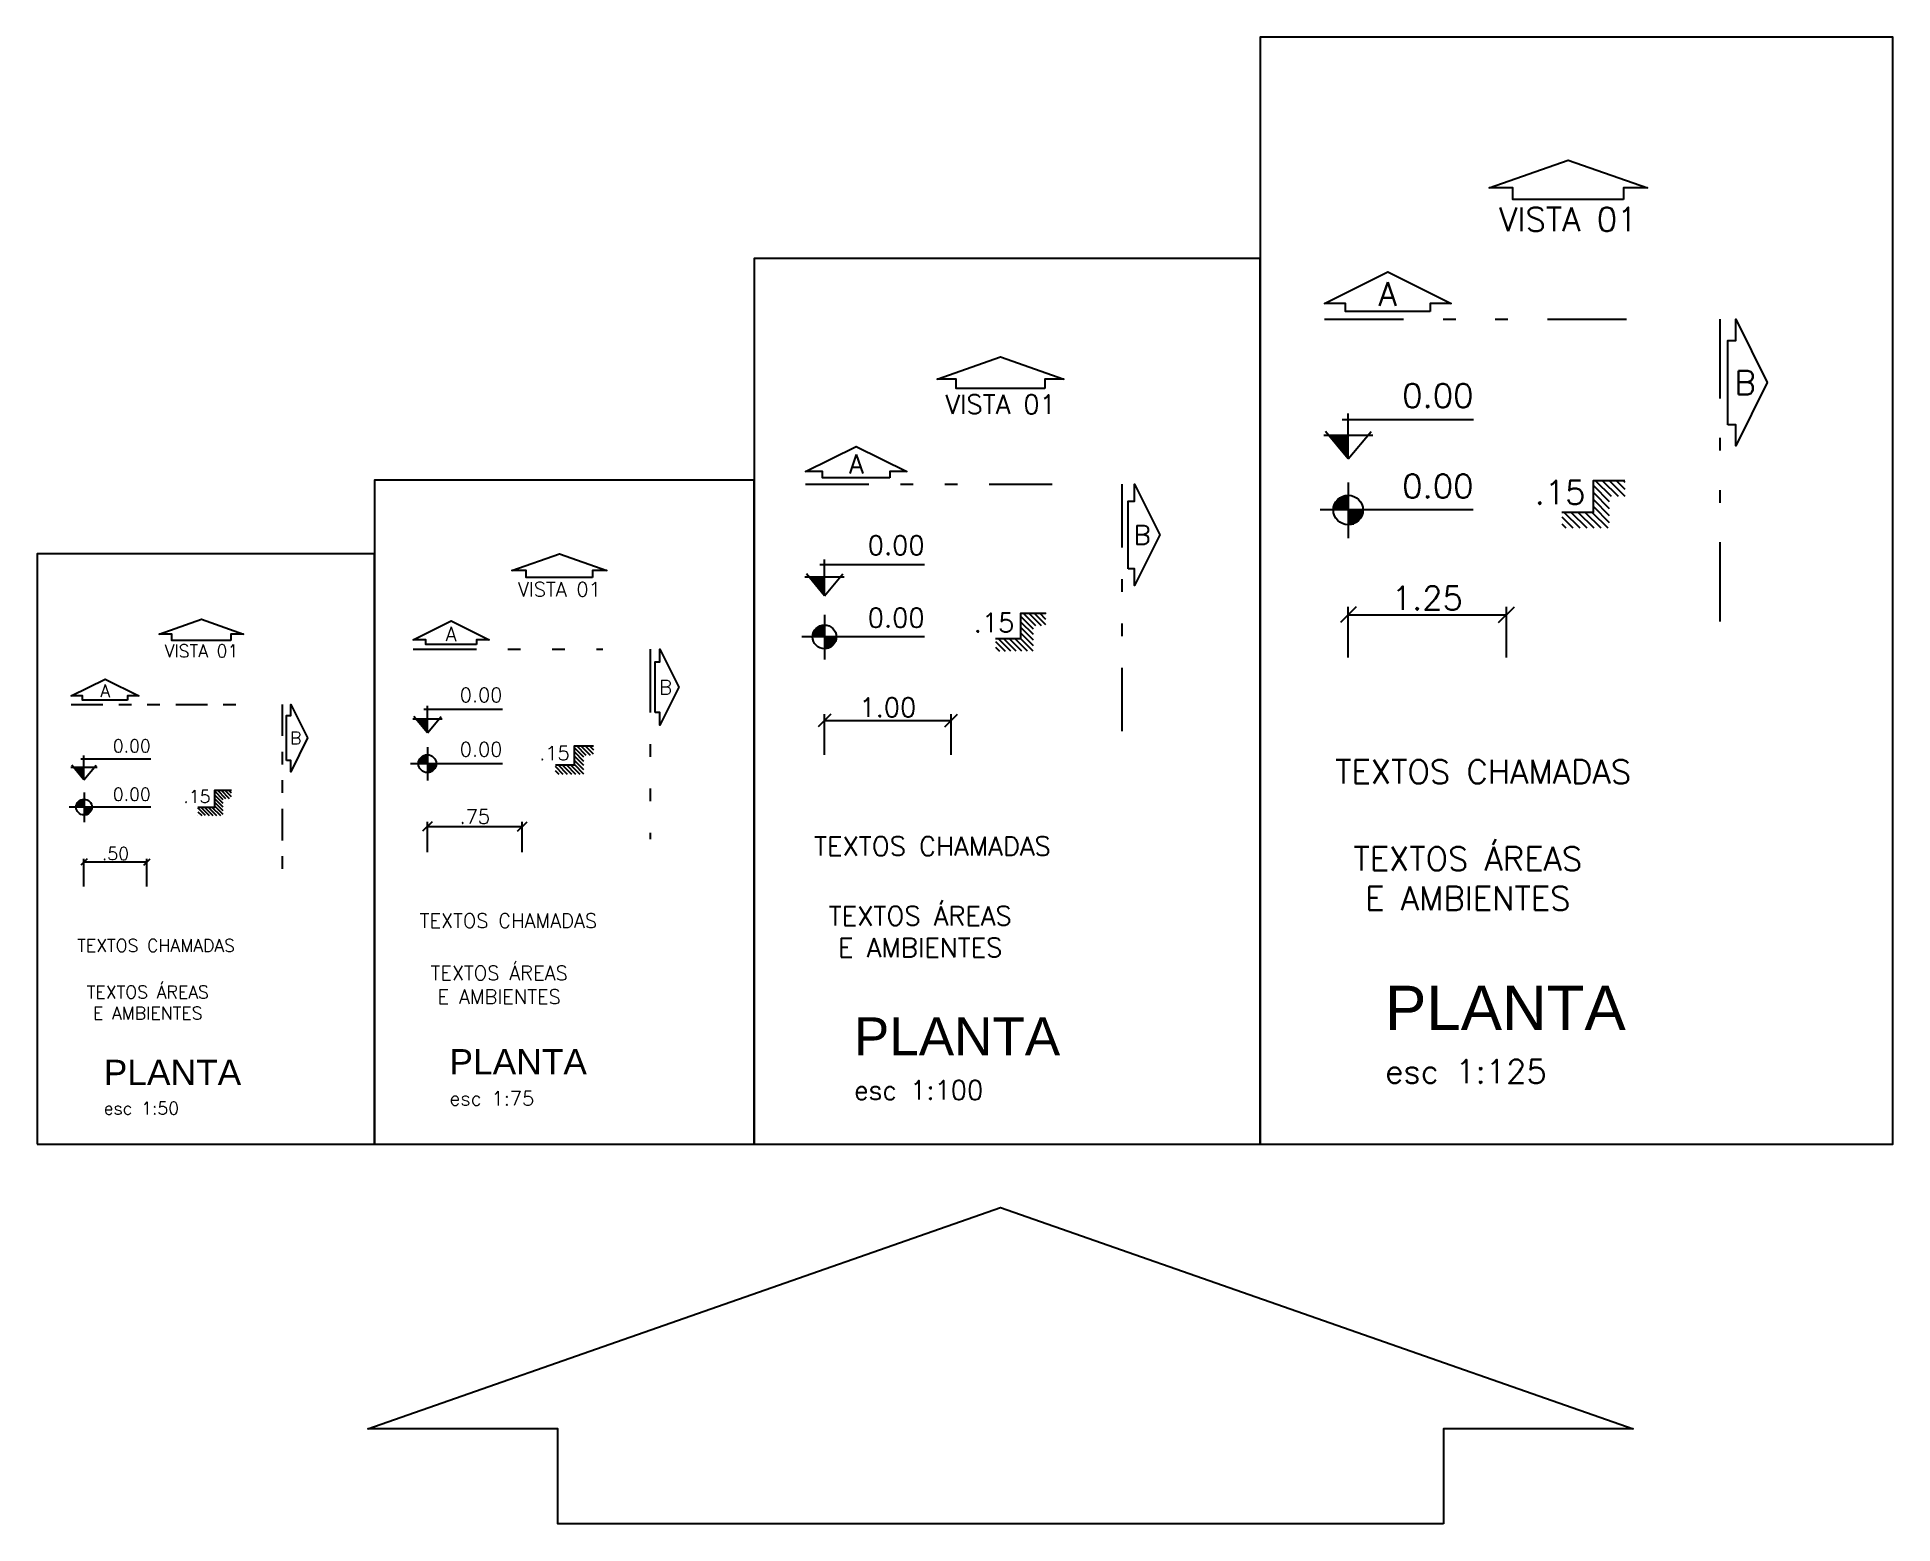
# Model space of a CAD drawing. Header units: millimetres. Extents: x 582 to 770, y 546 to 685.
# Drawn here: x 589.06 to 603.72, y 545.85 to 557.6 of the extents above; entities that cross this region are included whole.
import ezdxf

# ---------------------------------------------------------------- set-up
doc = ezdxf.new("R2010")
doc.units = ezdxf.units.MM
doc.linetypes.add('DIVIDE', pattern=[1.25, 0.5, -0.25, 0, -0.25, 0, -0.25])
for name, color, linetype in [('ARQ-COTAS', 30, 'Continuous'), ('ARQ-LINHACORTE', 3, 'DIVIDE'), ('ARQ-NIVEL', 1, 'Continuous'), ('ARQ-TEXTO2', 2, 'Continuous'), ('ARQ-TEXTO3', 3, 'Continuous'), ('ARQ-TEXTO4', 4, 'Continuous')]:
    doc.layers.add(name, color=color, linetype=linetype)
doc.styles.add('ROMANS', font='romans.shx')
doc.dimstyles.new('1-100', dxfattribs={"dimtxt": 0.15, "dimasz": 0.1, "dimexe": 0.05, "dimexo": 0.1, "dimgap": 0.03, "dimtad": 1, "dimzin": 5, "dimdsep": 46, "dimtxsty": 'ROMANS', "dimblk": 'OBLIQUE', "dimcen": 0, "dimclrd": 256, "dimclre": 256, "dimclrt": 2, "dimadec": 0, "dimazin": 0, "dimtfac": 1, "dimtofl": 0, "dimtmove": 2, "dimatfit": 3, "dimfxl": 0.04, "dimtolj": 1, "dimtzin": 1, "dimarcsym": 0})
doc.dimstyles.new('1-125', dxfattribs={"dimscale": 1.25, "dimtxt": 0.15, "dimasz": 0.1, "dimexe": 0.05, "dimexo": 0.1, "dimgap": 0.03, "dimtad": 1, "dimzin": 5, "dimdsep": 46, "dimtxsty": 'ROMANS', "dimblk": 'OBLIQUE', "dimcen": 0, "dimclrd": 256, "dimclre": 256, "dimclrt": 2, "dimadec": 0, "dimazin": 0, "dimtfac": 1, "dimtofl": 0, "dimtmove": 2, "dimatfit": 3, "dimfxl": 0.04, "dimtolj": 1, "dimtzin": 1, "dimarcsym": 0})
doc.dimstyles.new('1-50', dxfattribs={"dimscale": 0.5, "dimtxt": 0.2, "dimasz": 0.1, "dimexe": 0.05, "dimexo": 0.1, "dimgap": 0.03, "dimtad": 1, "dimzin": 5, "dimdsep": 46, "dimtxsty": 'ROMANS', "dimblk": 'OBLIQUE', "dimcen": 0, "dimclrd": 256, "dimclre": 256, "dimclrt": 2, "dimadec": 0, "dimazin": 0, "dimtfac": 1, "dimtofl": 0, "dimtmove": 2, "dimatfit": 3, "dimfxl": 0.04, "dimtolj": 1, "dimtzin": 1, "dimarcsym": 0})
doc.dimstyles.new('1-75', dxfattribs={"dimscale": 0.75, "dimtxt": 0.15, "dimasz": 0.1, "dimexe": 0.05, "dimexo": 0.1, "dimgap": 0.03, "dimtad": 1, "dimzin": 5, "dimdsep": 46, "dimtxsty": 'ROMANS', "dimblk": 'OBLIQUE', "dimcen": 0, "dimclrd": 256, "dimclre": 256, "dimclrt": 2, "dimadec": 0, "dimazin": 0, "dimtfac": 1, "dimtofl": 0, "dimtmove": 2, "dimatfit": 3, "dimfxl": 0.04, "dimtolj": 1, "dimtzin": 1, "dimarcsym": 0})

msp = doc.modelspace()

# ---------------------------------------------------------------- texts
at = {"layer": 'ARQ-LINHACORTE', "color": 2, "style": 'ROMANS'}
for s, insert, char_height, attachment_point in [('VISTA 01', (601.159, 556.254), 0.1875, 2), ('A', (599.732, 555.57), 0.188, 5), ('B', (602.557, 554.87), 0.188, 5), ('VISTA 01', (596.672, 554.773), 0.15, 2), ('A', (595.531, 554.226), 0.15, 5), ('B', (597.791, 553.666), 0.15, 5), ('VISTA 01', (593.185, 553.292), 0.1125, 2), ('A', (592.329, 552.882), 0.113, 5), ('VISTA 01', (590.356, 552.799), 0.1, 2), ('B', (594.024, 552.462), 0.113, 5), ('A', (589.595, 552.434), 0.1, 5), ('B', (591.102, 552.061), 0.1, 5)]:
    msp.add_mtext(s, dxfattribs=dict(at, insert=insert, char_height=char_height, attachment_point=attachment_point))
at = {"layer": 'ARQ-NIVEL', "color": 2, "attachment_point": 9, "style": 'ROMANS'}
for s, insert, char_height in [('0.00', (600.409, 554.673), 0.1875), ('0.00', (600.409, 553.958), 0.1875), ('.15', (601.295, 553.909), 0.1875), ('0.00', (596.072, 553.509), 0.15), ('0.00', (596.072, 552.936), 0.15), ('.15', (596.781, 552.897), 0.15), ('0.00', (592.735, 552.344), 0.1125), ('0.00', (589.956, 551.948), 0.1), ('0.00', (592.735, 551.915), 0.1125), ('.15', (593.267, 551.885), 0.1125), ('0.00', (589.956, 551.566), 0.1), ('.15', (590.428, 551.548), 0.1)]:
    msp.add_mtext(s, dxfattribs=dict(at, insert=insert, char_height=char_height))
at = {"layer": 'ARQ-TEXTO2', "attachment_point": 1, "style": 'ROMANS'}
for insert, char_height in [((599.317, 551.888), 0.1875), ((595.198, 551.281), 0.15), ((592.08, 550.673), 0.1125), ((589.374, 550.471), 0.1)]:
    msp.add_mtext('TEXTOS CHAMADAS', dxfattribs=dict(at, insert=insert, char_height=char_height))
at = {"layer": 'ARQ-TEXTO3', "attachment_point": 5, "style": 'ROMANS'}
for insert, char_height in [((600.365, 550.95), 0.1875), ((596.037, 550.53), 0.15), ((592.709, 550.11), 0.1125), ((589.932, 549.97), 0.1)]:
    msp.add_mtext('TEXTOS ÁREAS\\PE AMBIENTES', dxfattribs=dict(at, insert=insert, char_height=char_height))
at = {"layer": 'ARQ-TEXTO4', "attachment_point": 1, "style": 'ROMANS'}
for s, insert, char_height in [('{\\fArial|b0|i0|c238|p34;\\H1.867x;\\C4;PLANTA\\Fromans|c0;\\H0.8571x;\\P\\H0.6249x;\\C2;esc 1:125}', (599.711, 550.103), 0.1875), ('{\\fArial|b0|i0|c238|p34;\\H2x;\\C4;PLANTA\\Fromans|c0;\\H0.6668x;\\P\\H0.7499x;\\C2;esc 1:100}', (595.513, 549.853), 0.15), ('{\\fArial|b0|i0|c238|p34;\\H1.778x;\\C4;PLANTA\\Fromans|c0;\\H0.7498x;\\P\\H0.7501x;\\C2;esc 1:75}', (592.316, 549.602), 0.1125), ('{\\fArial|b0|i0|c238|p34;\\H2x;\\C4;PLANTA\\Fromans|c0;\\H0.6666x;\\P\\H0.7501x;\\C2;esc 1:50}', (589.584, 549.518), 0.1)]:
    msp.add_mtext(s, dxfattribs=dict(at, insert=insert, char_height=char_height))

# ---------------------------------------------------------------- blocks, each defined once
blk = doc.blocks.new('_Oblique')
at = {"color": 0, "linetype": 'ByBlock', "lineweight": -2}
blk.add_line((-0.5, -0.5), (0.5, 0.5), dxfattribs=at)
blk = doc.blocks.new('*D15')
at = {"layer": 'ARQ-COTAS', "lineweight": -2}
for p, q in [((595.281, 551.929), (595.281, 552.248)), ((596.281, 551.929), (596.281, 552.248)), ((595.281, 552.198), (596.281, 552.198))]:
    blk.add_line(p, q, dxfattribs=at)
at = {"layer": 'DEFPOINTS', "color": 0}
for p in [(596.281, 552.198), (595.281, 551.829), (596.281, 551.829)]:
    blk.add_point(p, dxfattribs=at)
at = {"layer": 'ARQ-COTAS', "lineweight": -2, "xscale": 0.1, "yscale": 0.1, "zscale": 0.1, "rotation": 180}
blk.add_blockref('_Oblique', (595.281, 552.198), dxfattribs=at)
at = {"layer": 'ARQ-COTAS', "lineweight": -2, "xscale": 0.1, "yscale": 0.1, "zscale": 0.1}
blk.add_blockref('_Oblique', (596.281, 552.198), dxfattribs=at)
at = {"layer": 'ARQ-COTAS', "color": 2, "insert": (595.781, 552.303), "char_height": 0.15, "attachment_point": 5, "style": 'ROMANS'}
blk.add_mtext('\\A1;1.00', dxfattribs=at)
blk = doc.blocks.new('A$C4D0E081D')
at = {"layer": 'ARQ-NIVEL'}
h = blk.add_hatch(dxfattribs=at)
h.set_pattern_fill('ANSI31', color=8, scale=0.25, angle=90, style=0)
h.set_pattern_definition([(135, (-18.381433, -69.158416), (-0.022097087, -0.022097087), [])])
h.paths.add_polyline_path([(0.4, 0.3), (0.2, 0.3), (0.2, 0.1), (0, 0.1), (0, 0), (0.3, 0), (0.3, 0.2), (0.4, 0.2)])
at = {"layer": 'ARQ-NIVEL', "color": 2}
blk.add_lwpolyline([(0, 0.1), (0.2, 0.1), (0.2, 0.3), (0.4, 0.3)], dxfattribs=at)
blk = doc.blocks.new('*D16')
at = {"layer": 'ARQ-COTAS', "lineweight": -2}
for p, q in [((599.42, 552.698), (599.42, 553.098)), ((600.67, 552.698), (600.67, 553.098)), ((599.42, 553.035), (600.67, 553.035))]:
    blk.add_line(p, q, dxfattribs=at)
at = {"layer": 'DEFPOINTS', "color": 0}
for p in [(600.67, 553.035), (599.42, 552.573), (600.67, 552.573)]:
    blk.add_point(p, dxfattribs=at)
at = {"layer": 'ARQ-COTAS', "lineweight": -2, "xscale": 0.125, "yscale": 0.125, "zscale": 0.125, "rotation": 180}
blk.add_blockref('_Oblique', (599.42, 553.035), dxfattribs=at)
at = {"layer": 'ARQ-COTAS', "lineweight": -2, "xscale": 0.125, "yscale": 0.125, "zscale": 0.125}
blk.add_blockref('_Oblique', (600.67, 553.035), dxfattribs=at)
at = {"layer": 'ARQ-COTAS', "color": 2, "insert": (600.045, 553.167), "char_height": 0.1875, "attachment_point": 5, "style": 'ROMANS'}
blk.add_mtext('\\A1;1.25', dxfattribs=at)
blk = doc.blocks.new('*D5')
at = {"layer": 'ARQ-COTAS', "lineweight": -2}
for p, q in [((592.142, 551.159), (592.142, 551.399)), ((592.142, 551.361), (592.892, 551.361)), ((592.892, 551.159), (592.892, 551.399))]:
    blk.add_line(p, q, dxfattribs=at)
at = {"layer": 'DEFPOINTS', "color": 0}
for p in [(592.892, 551.361), (592.142, 551.084), (592.892, 551.084)]:
    blk.add_point(p, dxfattribs=at)
at = {"layer": 'ARQ-COTAS', "lineweight": -2, "xscale": 0.07500000000000001, "yscale": 0.07500000000000001, "zscale": 0.07500000000000001, "rotation": 180}
blk.add_blockref('_Oblique', (592.142, 551.361), dxfattribs=at)
at = {"layer": 'ARQ-COTAS', "lineweight": -2, "xscale": 0.07500000000000001, "yscale": 0.07500000000000001, "zscale": 0.07500000000000001}
blk.add_blockref('_Oblique', (592.892, 551.361), dxfattribs=at)
at = {"layer": 'ARQ-COTAS', "color": 2, "insert": (592.517, 551.44), "char_height": 0.1125, "attachment_point": 5, "style": 'ROMANS'}
blk.add_mtext('\\A1;.75', dxfattribs=at)
blk = doc.blocks.new('*D6')
at = {"layer": 'ARQ-COTAS', "lineweight": -2}
for p, q in [((589.428, 550.886), (589.428, 551.107)), ((589.428, 551.082), (589.925, 551.082)), ((589.925, 550.886), (589.925, 551.107))]:
    blk.add_line(p, q, dxfattribs=at)
at = {"layer": 'DEFPOINTS', "color": 0}
for p in [(589.925, 551.082), (589.428, 550.836), (589.925, 550.836)]:
    blk.add_point(p, dxfattribs=at)
at = {"layer": 'ARQ-COTAS', "lineweight": -2, "xscale": 0.05, "yscale": 0.05, "zscale": 0.05, "rotation": 180}
blk.add_blockref('_Oblique', (589.428, 551.082), dxfattribs=at)
at = {"layer": 'ARQ-COTAS', "lineweight": -2, "xscale": 0.05, "yscale": 0.05, "zscale": 0.05}
blk.add_blockref('_Oblique', (589.925, 551.082), dxfattribs=at)
at = {"layer": 'ARQ-COTAS', "color": 2, "insert": (589.677, 551.147), "char_height": 0.1, "attachment_point": 5, "style": 'ROMANS'}
blk.add_mtext('\\A1;.50', dxfattribs=at)
blk = doc.blocks.new('nivel planta')
at = {"layer": 'ARQ-NIVEL', "color": 1}
for p, q in [((-0.791, 0.174), (-0.791, -0.179)), ((0, 0), (-0.969, 0)), ((-0.884, 0.007), (-0.791, 0.007)), ((-0.883, 0.015), (-0.791, 0.015)), ((-0.882, 0.023), (-0.791, 0.023)), ((-0.88, 0.03), (-0.791, 0.03)), ((-0.876, 0.038), (-0.791, 0.038)), ((-0.873, 0.046), (-0.791, 0.046)), ((-0.868, 0.054), (-0.791, 0.054)), ((-0.861, 0.062), (-0.791, 0.062)), ((-0.854, 0.069), (-0.791, 0.069)), ((-0.844, 0.077), (-0.791, 0.077)), ((-0.83, 0.085), (-0.791, 0.085)), ((-0.791, -0.001), (-0.697, -0.001)), ((-0.791, -0.009), (-0.698, -0.009)), ((-0.791, -0.016), (-0.699, -0.016)), ((-0.791, -0.024), (-0.7, -0.024)), ((-0.791, -0.032), (-0.703, -0.032)), ((-0.791, -0.04), (-0.706, -0.04)), ((-0.791, -0.048), (-0.71, -0.048)), ((-0.791, -0.056), (-0.715, -0.056)), ((-0.791, -0.063), (-0.722, -0.063)), ((-0.791, -0.071), (-0.73, -0.071)), ((-0.791, -0.079), (-0.74, -0.079)), ((-0.791, -0.087), (-0.755, -0.087))]:
    blk.add_line(p, q, dxfattribs=at)
blk.add_circle((-0.791, 0), 0.0937, dxfattribs=at)
blk = doc.blocks.new('nivel corte')
at = {"color": 1}
for p, q in [((-0.038, 0.249), (0.791, 0.249)), ((0, 0), (0, 0.287)), ((-0.155, 0.15), (0.155, 0.15)), ((0, 0), (-0.144, 0.174)), ((0, 0.141), (-0.117, 0.141)), ((0, 0.131), (-0.109, 0.131)), ((0, 0.122), (-0.101, 0.122)), ((0, 0), (0.144, 0.174)), ((0, 0.113), (-0.093, 0.113)), ((0, 0.103), (-0.086, 0.103)), ((0, 0.094), (-0.078, 0.094)), ((0, 0.084), (-0.07, 0.084)), ((0, 0.075), (-0.062, 0.075)), ((0, 0.066), (-0.054, 0.066)), ((0, 0.056), (-0.047, 0.056)), ((0, 0.047), (-0.039, 0.047)), ((0, 0.038), (-0.031, 0.038)), ((0, 0.028), (-0.023, 0.028)), ((0, 0.019), (-0.016, 0.019)), ((0, 0.009), (-0.008, 0.009))]:
    blk.add_line(p, q, dxfattribs=at)

# ---------------------------------------------------------------- dimensions: what is measured, and where the dimension line sits
at = {"layer": 'ARQ-COTAS'}
for base, p1, p2, dimstyle, picture, middle in [((600.67, 553.035), (599.42, 552.573), (600.67, 552.573), '1-125', '*D16', (600.045, 553.167)), ((596.281, 552.198), (595.281, 551.829), (596.281, 551.829), '1-100', '*D15', (595.781, 552.303)), ((592.892, 551.361), (592.142, 551.084), (592.892, 551.084), '1-75', '*D5', (592.517, 551.44)), ((589.925, 551.082), (589.428, 550.836), (589.925, 550.836), '1-50', '*D6', (589.677, 551.147))]:
    dim = msp.add_linear_dim(base=base, p1=p1, p2=p2, dimstyle=dimstyle, dxfattribs=at)
    dim.commit()
    dim.dimension.update_dxf_attribs({"geometry": picture, "text_midpoint": middle})

# ---------------------------------------------------------------- linework, layer by layer
for points in [[(598.724, 548.85), (603.724, 548.85), (603.724, 557.6), (598.724, 557.6)], [(594.724, 548.85), (598.724, 548.85), (598.724, 555.85), (594.724, 555.85)], [(591.724, 548.85), (594.724, 548.85), (594.724, 554.1), (591.724, 554.1)], [(589.058, 548.85), (591.724, 548.85), (591.724, 553.517), (589.058, 553.517)]]:
    msp.add_lwpolyline(points, close=True)
at = {"layer": 'ARQ-LINHACORTE', "ltscale": 1.25}
for p, q in [((599.232, 555.37), (601.732, 555.37)), ((602.357, 555.37), (602.357, 552.87))]:
    msp.add_line(p, q, dxfattribs=at)
at = {"layer": 'ARQ-LINHACORTE'}
for p, q in [((595.131, 554.066), (597.131, 554.066)), ((597.631, 554.066), (597.631, 552.066)), ((592.029, 552.762), (593.529, 552.762)), ((593.904, 552.762), (593.904, 551.262))]:
    msp.add_line(p, q, dxfattribs=at)
at = {"layer": 'ARQ-LINHACORTE', "ltscale": 0.5}
for p, q in [((589.328, 552.327), (590.662, 552.327)), ((590.995, 552.327), (590.995, 550.994))]:
    msp.add_line(p, q, dxfattribs=at)
at = {"layer": 'ARQ-LINHACORTE', "linetype": 'ByBlock'}
for points in [[(601.596, 556.316), (600.721, 556.316), (600.721, 556.41), (600.534, 556.41), (601.159, 556.629), (601.784, 556.41), (601.596, 556.41), (601.596, 556.316)], [(600.066, 555.432), (599.399, 555.432), (599.399, 555.495), (599.232, 555.495), (599.732, 555.745), (600.232, 555.495), (600.066, 555.495), (600.066, 555.432)], [(602.42, 554.536), (602.42, 555.203), (602.482, 555.203), (602.482, 555.37), (602.732, 554.87), (602.482, 554.37), (602.482, 554.536), (602.42, 554.536)], [(597.022, 554.823), (596.322, 554.823), (596.322, 554.898), (596.172, 554.898), (596.672, 555.073), (597.172, 554.898), (597.022, 554.898), (597.022, 554.823)], [(595.797, 554.116), (595.264, 554.116), (595.264, 554.166), (595.131, 554.166), (595.531, 554.366), (595.931, 554.166), (595.797, 554.166), (595.797, 554.116)], [(597.681, 553.399), (597.681, 553.933), (597.731, 553.933), (597.731, 554.066), (597.931, 553.666), (597.731, 553.266), (597.731, 553.399), (597.681, 553.399)], [(593.447, 553.33), (592.922, 553.33), (592.922, 553.386), (592.81, 553.386), (593.185, 553.517), (593.56, 553.386), (593.447, 553.386), (593.447, 553.33)], [(590.589, 552.832), (590.123, 552.832), (590.123, 552.882), (590.023, 552.882), (590.356, 552.999), (590.689, 552.882), (590.589, 552.882), (590.589, 552.832)], [(592.529, 552.799), (592.129, 552.799), (592.129, 552.837), (592.029, 552.837), (592.329, 552.987), (592.629, 552.837), (592.529, 552.837), (592.529, 552.799)], [(593.942, 552.262), (593.942, 552.662), (593.979, 552.662), (593.979, 552.762), (594.129, 552.462), (593.979, 552.162), (593.979, 552.262), (593.942, 552.262)], [(589.773, 552.361), (589.417, 552.361), (589.417, 552.394), (589.328, 552.394), (589.595, 552.527), (589.862, 552.394), (589.773, 552.394), (589.773, 552.361)], [(591.028, 551.883), (591.028, 552.238), (591.062, 552.238), (591.062, 552.327), (591.195, 552.061), (591.062, 551.794), (591.062, 551.883), (591.028, 551.883)], [(600.172, 545.85), (593.172, 545.85), (593.172, 546.6), (591.672, 546.6), (596.672, 548.35), (601.672, 546.6), (600.172, 546.6), (600.172, 545.85)]]:
    msp.add_lwpolyline(points, dxfattribs=at)

# ---------------------------------------------------------------- block references
at = {"layer": 'ARQ-NIVEL'}
for name, p, xscale, yscale, zscale in [('nivel corte', (599.42, 554.267), 1.249999875000071, 1.249999875000015, 1.249999875), ('nivel planta', (600.408, 553.863), 1.249999875000071, 1.249999875000015, 1.249999875), ('A$C4D0E081D', (601.107, 553.721), 1.25, 1.25, 1.25), ('nivel corte', (592.142, 552.101), 0.75, 0.75, 0.75), ('nivel corte', (589.428, 551.731), 0.6666666000000134, 0.6666666000000134, 0.6666666), ('nivel planta', (592.735, 551.858), 0.75, 0.75, 0.75), ('A$C4D0E081D', (593.154, 551.773), 0.75, 0.75, 0.75), ('nivel planta', (589.956, 551.515), 0.6666666000000134, 0.6666666000000134, 0.6666666), ('A$C4D0E081D', (590.328, 551.448), 0.6666666650000082, 0.6666666650000082, 0.666666665)]:
    msp.add_blockref(name, p, dxfattribs=dict(at, xscale=xscale, yscale=yscale, zscale=zscale))
for name, p in [('nivel corte', (595.281, 553.184)), ('nivel planta', (596.071, 552.86)), ('A$C4D0E081D', (596.631, 552.747))]:
    msp.add_blockref(name, p, dxfattribs=at)

msp.set_redraw_order([(e.dxf.handle, doc.entitydb.next_handle()) for e in msp.query("TEXT MTEXT ATTDEF DIMENSION ARC_DIMENSION")])  # texts and dimensions are drawn at this point

doc.saveas('drawing.dxf')
